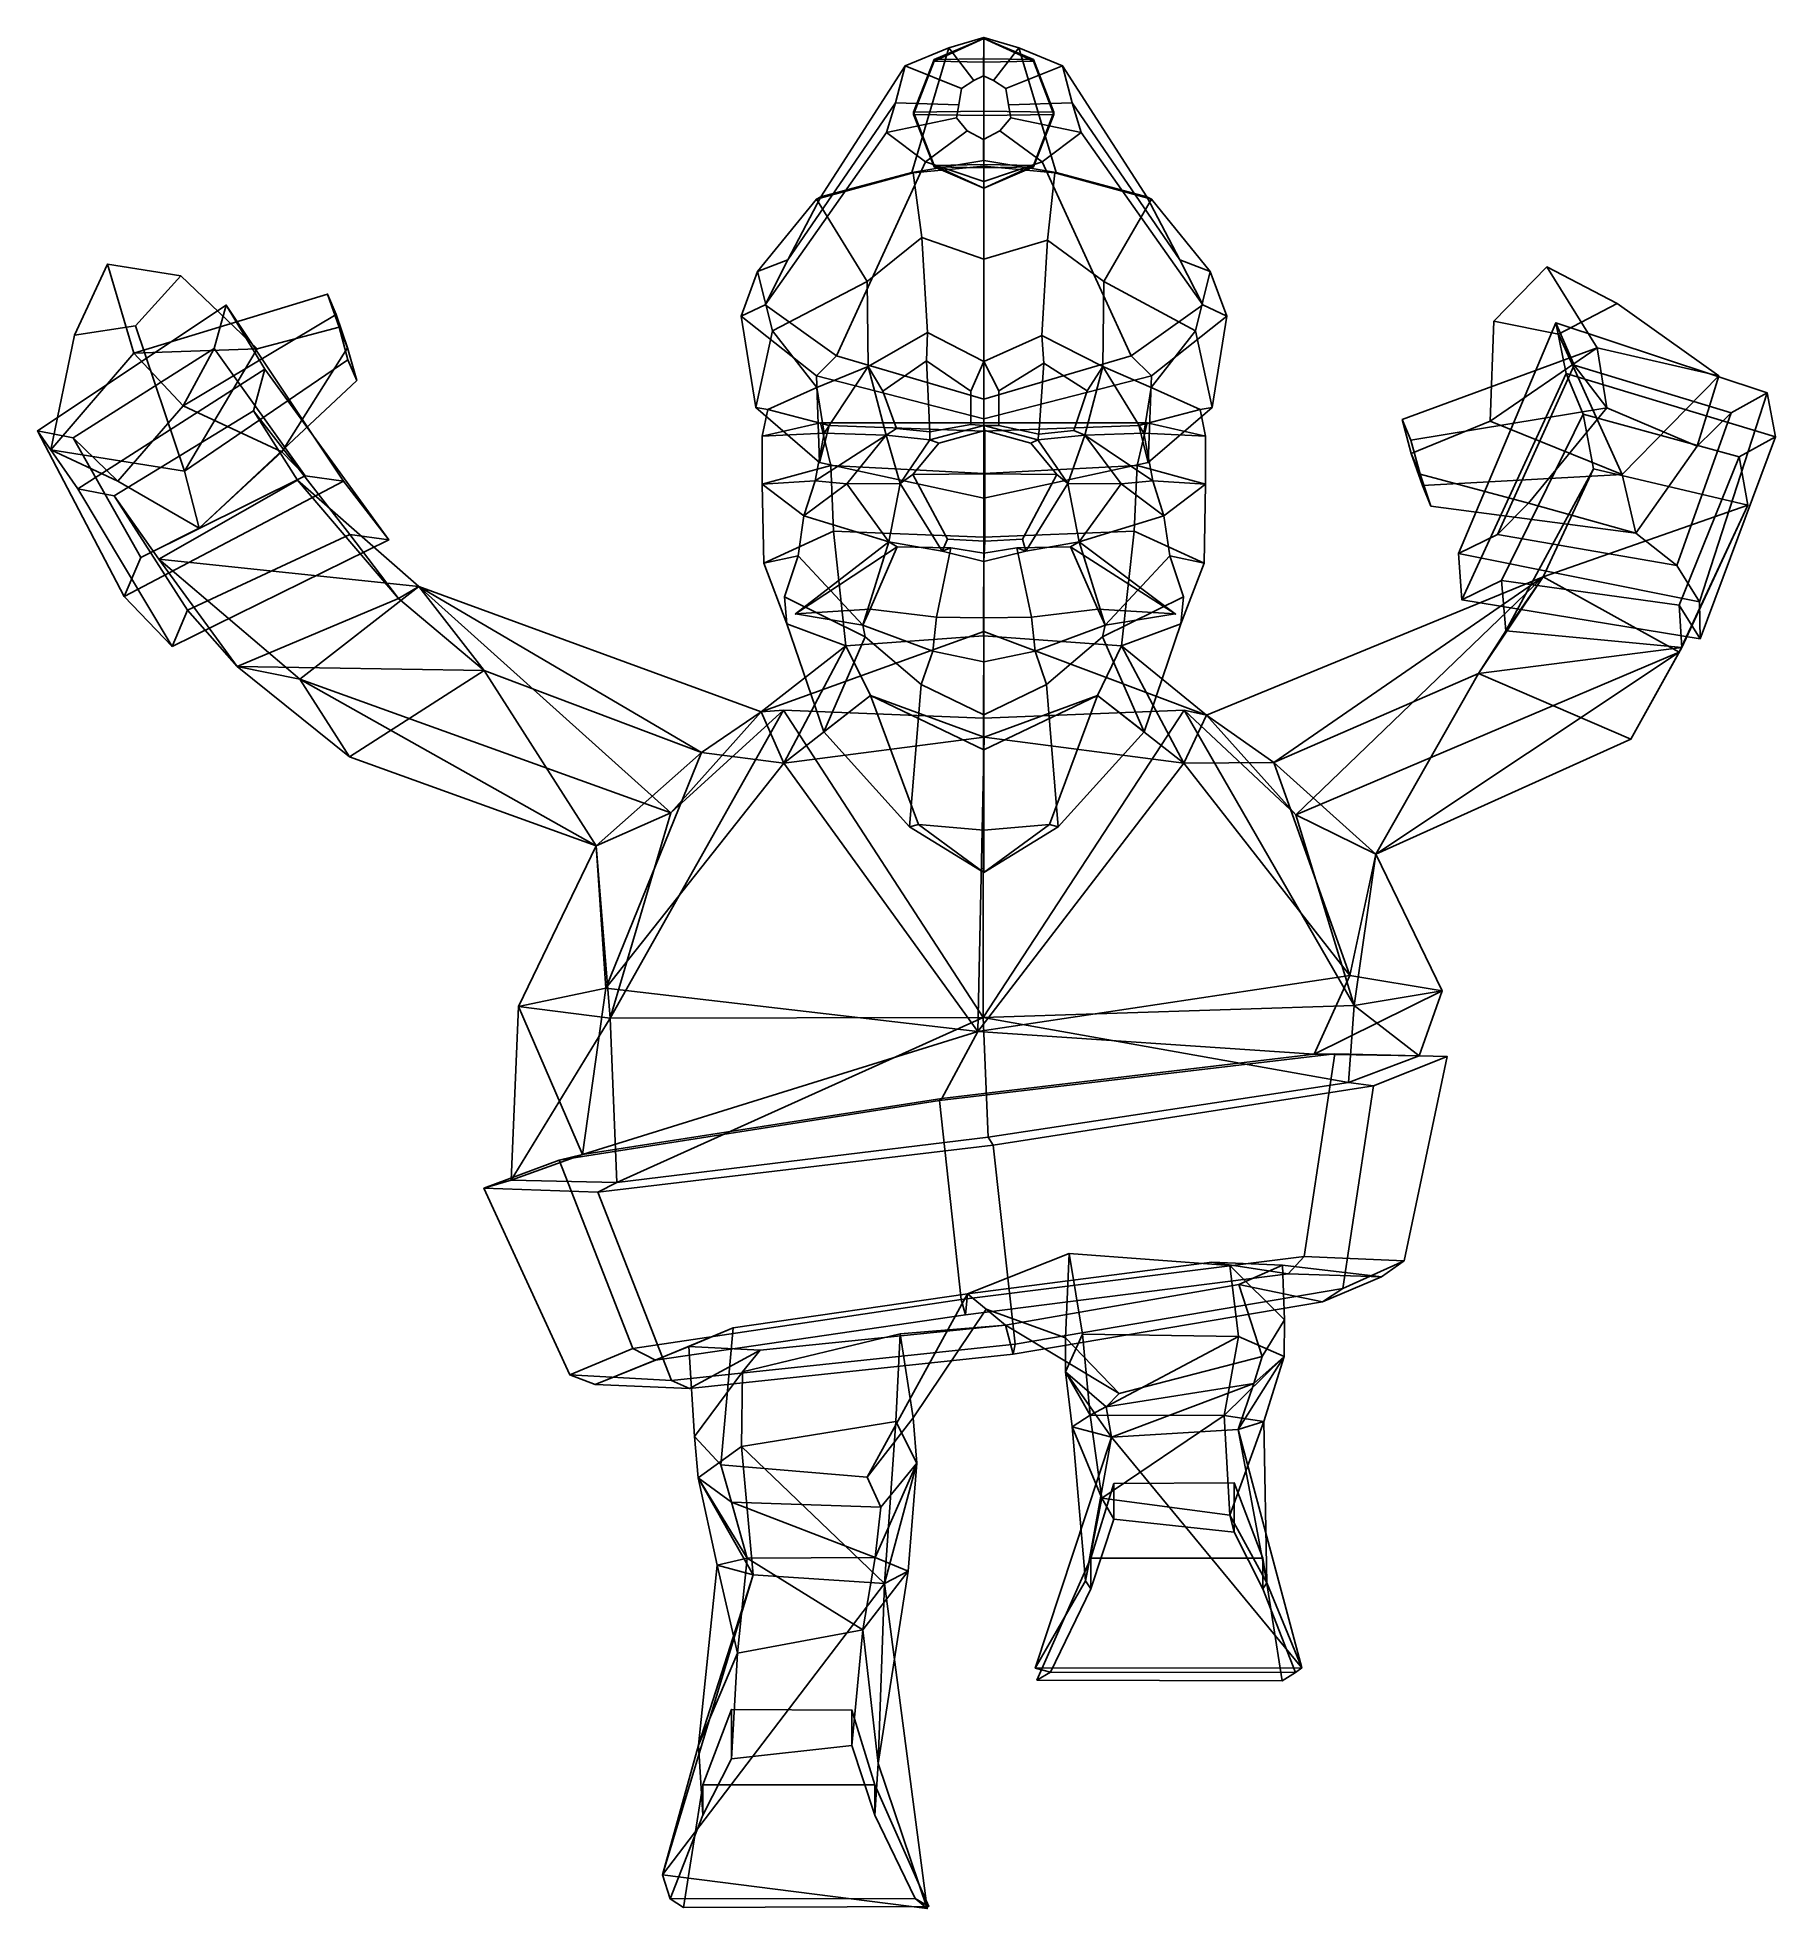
# Model space of a CAD drawing. Extents: x -261 to 215, y -164 to 349.
import ezdxf

# ---------------------------------------------------------------- set-up
doc = ezdxf.new("R2010")
doc.units = 0

msp = doc.modelspace()

# ---------------------------------------------------------------- linework, layer by layer
for p in [(-53.207054, 191.078064, 96.495125), (50.799515, 191.078064, 96.495125)]:
    msp.add_point(p)
for points in [[(-1.607491, 315.291687, 85.20903), (-1.635485, 348.95575, 23.570042), (-11.261992, 346.087585, 21.577217), (-21.395754, 311.979828, 78.552315)], [(-1.67733, 343.090424, -31.330803), (-1.677327, 348.654022, -46.427982), (-15.28622, 342.872681, -38.791862)], [(-15.28622, 342.872681, -38.791862), (-1.677327, 348.654022, -46.427982), (-15.286216, 342.437225, -53.713974)], [(-1.677327, 348.654022, -46.427982), (-1.677324, 342.219482, -61.175091), (-15.286216, 342.437225, -53.713974)], [(-1.687316, 338.394684, -36.929516), (-4.382738, 337.131561, -36.899464), (-11.261992, 346.087585, 21.577217), (-1.635485, 348.95575, 23.570042)], [(-1.687316, 338.394684, -36.929516), (-1.635485, 348.95575, 23.570042), (7.991022, 346.087585, 21.577219), (1.008106, 337.131561, -36.899464)], [(-1.67733, 343.090424, -31.330803), (11.931594, 342.872681, -38.791855), (-1.677327, 348.654022, -46.427982)], [(-1.677327, 348.654022, -46.427982), (11.931598, 342.437225, -53.71397), (-1.677324, 342.219482, -61.175091)], [(11.931594, 342.872681, -38.791855), (11.931598, 342.437225, -53.71397), (-1.677327, 348.654022, -46.427982)], [(-1.607491, 315.291687, 85.20903), (18.180769, 311.979828, 78.552322), (7.991022, 346.087585, 21.577219), (-1.635485, 348.95575, 23.570042)], [(-46.256058, 305.265472, 67.455788), (-21.395754, 311.979828, 78.552315), (-11.261992, 346.087585, 21.577217), (-23.192352, 341.173004, 18.162502)], [(-4.382738, 337.131561, -36.899464), (-7.723238, 334.967163, -36.847965), (-23.192352, 341.173004, 18.162502), (-11.261992, 346.087585, 21.577217)], [(1.008106, 337.131561, -36.899464), (7.991022, 346.087585, 21.577219), (19.921379, 341.172974, 18.162506), (4.348607, 334.967163, -36.847961)], [(43.041084, 305.265472, 67.455788), (19.921379, 341.172974, 18.162506), (7.991022, 346.087585, 21.577219), (18.180769, 311.979828, 78.552322)], [(-55.296593, 288.023102, 45.074879), (-46.256058, 305.265472, 67.455788), (-23.192352, 341.173004, 18.162502), (-25.870979, 331.050537, 11.129338)], [(-7.723238, 334.967163, -36.847965), (-8.473255, 330.509247, -36.741871), (-25.870979, 331.050537, 11.129338), (-23.192352, 341.173004, 18.162502)], [(-1.677332, 328.787781, -24.727221), (-1.67733, 343.090424, -31.330803), (-15.28622, 342.872681, -38.791862), (-20.923227, 328.479858, -35.278732)], [(-20.923227, 328.479858, -35.278732), (-15.28622, 342.872681, -38.791862), (-15.286216, 342.437225, -53.713974), (-20.923223, 327.864014, -56.38187)], [(-15.286216, 342.437225, -53.713974), (-1.677324, 342.219482, -61.175091), (-1.677322, 327.556091, -66.933403), (-20.923223, 327.864014, -56.38187)], [(-1.677332, 328.787781, -24.727221), (17.568565, 328.479858, -35.278725), (11.931594, 342.872681, -38.791855), (-1.67733, 343.090424, -31.330803)], [(11.931598, 342.437225, -53.71397), (17.568569, 327.864014, -56.381859), (-1.677322, 327.556091, -66.933403), (-1.677324, 342.219482, -61.175091)], [(4.348607, 334.967163, -36.847961), (19.921379, 341.172974, 18.162506), (22.600004, 331.050537, 11.129344), (5.09862, 330.509247, -36.741867)], [(17.568565, 328.479858, -35.278725), (17.568569, 327.864014, -56.381859), (11.931598, 342.437225, -53.71397), (11.931594, 342.872681, -38.791855)], [(52.081612, 288.023102, 45.074883), (22.600004, 331.050537, 11.129344), (19.921379, 341.172974, 18.162506), (43.041084, 305.265472, 67.455788)], [(-61.566532, 275.688202, 25.41848), (-55.296593, 288.023102, 45.074879), (-25.870979, 331.050537, 11.129338), (-28.323338, 322.885345, 5.456089)], [(-8.473255, 330.509247, -36.741871), (-9.159915, 326.9133, -36.656288), (-28.323338, 322.885345, 5.456089), (-25.870979, 331.050537, 11.129338)], [(-1.677332, 328.787781, -24.727221), (-20.923227, 328.479858, -35.278732), (-15.28622, 313.906647, -37.94656), (-1.67733, 314.124359, -30.4855)], [(-20.923227, 328.479858, -35.278732), (-20.923223, 327.864014, -56.38187), (-15.286216, 313.471191, -52.868675), (-15.28622, 313.906647, -37.94656)], [(-1.677332, 328.787781, -24.727221), (-1.67733, 314.124359, -30.4855), (11.931592, 313.906647, -37.946556), (17.568565, 328.479858, -35.278725)], [(5.09862, 330.509247, -36.741867), (22.600004, 331.050537, 11.129344), (25.052366, 322.885315, 5.456096), (5.785282, 326.9133, -36.656284)], [(17.568565, 328.479858, -35.278725), (11.931592, 313.906647, -37.946556), (11.931596, 313.471161, -52.868668), (17.568569, 327.864014, -56.381859)], [(58.351551, 275.688202, 25.418482), (25.052366, 322.885315, 5.456096), (22.600004, 331.050537, 11.129344), (52.081612, 288.023102, 45.074883)], [(-41.978619, 261.728729, 8.920166), (-61.566532, 275.688202, 25.41848), (-28.323338, 322.885345, 5.456089), (-17.605677, 314.903625, -0.089629)], [(-9.159915, 326.9133, -36.656288), (-6.158971, 323.398193, -36.572605), (-17.605677, 314.903625, -0.089629), (-28.323338, 322.885345, 5.456089)], [(-15.286216, 313.471191, -52.868675), (-20.923223, 327.864014, -56.38187), (-1.677322, 327.556091, -66.933403), (-1.677323, 313.253448, -60.329788)], [(-6.158971, 323.398193, -36.572605), (-1.687319, 321.03006, -36.516258), (-1.635491, 309.526459, -3.825747), (-17.605677, 314.903625, -0.089629)], [(2.784334, 323.398163, -36.572601), (14.334697, 314.903625, -0.089625), (-1.635491, 309.526459, -3.825747), (-1.687319, 321.03006, -36.516258)], [(11.931596, 313.471161, -52.868668), (-1.677323, 313.253448, -60.329788), (-1.677322, 327.556091, -66.933403), (17.568569, 327.864014, -56.381859)], [(5.785282, 326.9133, -36.656284), (25.052366, 322.885315, 5.456096), (14.334697, 314.903625, -0.089625), (2.784334, 323.398163, -36.572601)], [(38.76363, 261.728729, 8.920168), (14.334697, 314.903625, -0.089625), (25.052366, 322.885315, 5.456096), (58.351551, 275.688202, 25.418482)], [(-1.607494, 249.870544, -6.57262), (-41.978619, 261.728729, 8.920166), (-17.605677, 314.903625, -0.089629), (-1.635491, 309.526459, -3.825747)], [(-1.607491, 313.696472, 89.845932), (-1.607491, 315.291687, 85.20903), (-21.395754, 311.979828, 78.552315), (-21.00709, 311.903076, 83.95163)], [(-1.607493, 288.25119, 103.65435), (-1.607491, 313.696472, 89.845932), (-21.00709, 311.903076, 83.95163), (-18.650265, 294.154938, 96.418343)], [(-1.67733, 314.124359, -30.4855), (-15.28622, 313.906647, -37.94656), (-1.677336, 307.689819, -45.232548)], [(-15.28622, 313.906647, -37.94656), (-15.286216, 313.471191, -52.868675), (-1.677336, 307.689819, -45.232548)], [(-1.677336, 307.689819, -45.232548), (-15.286216, 313.471191, -52.868675), (-1.677323, 313.253448, -60.329788)], [(-1.67733, 314.124359, -30.4855), (-1.677336, 307.689819, -45.232548), (11.931592, 313.906647, -37.946556)], [(11.931592, 313.906647, -37.946556), (-1.677336, 307.689819, -45.232548), (11.931596, 313.471161, -52.868668)], [(-1.677336, 307.689819, -45.232548), (-1.677323, 313.253448, -60.329788), (11.931596, 313.471161, -52.868668)], [(-1.607494, 249.870544, -6.57262), (-1.635491, 309.526459, -3.825747), (14.334697, 314.903625, -0.089625), (38.76363, 261.728729, 8.920168)], [(-1.607493, 288.25119, 103.65435), (15.839004, 293.448029, 96.80854), (17.792105, 311.903076, 83.95163), (-1.607491, 313.696472, 89.845932)], [(-1.607491, 313.696472, 89.845932), (17.792105, 311.903076, 83.95163), (18.180769, 311.979828, 78.552322), (-1.607491, 315.291687, 85.20903)], [(-21.00709, 311.903076, 83.95163), (-21.395754, 311.979828, 78.552315), (-46.256058, 305.265472, 67.455788), (-47.498413, 304.684235, 72.757408)], [(-18.650265, 294.154938, 96.418343), (-21.00709, 311.903076, 83.95163), (-47.498413, 304.684235, 72.757408), (-33.591, 282.113525, 89.597176)], [(15.839004, 293.448029, 96.80854), (31.248055, 282.113525, 89.597183), (44.283432, 304.684235, 72.757408), (17.792105, 311.903076, 83.95163)], [(17.792105, 311.903076, 83.95163), (44.283432, 304.684235, 72.757408), (43.041084, 305.265472, 67.455788), (18.180769, 311.979828, 78.552322)], [(-47.498413, 304.684235, 72.757408), (-46.256058, 305.265472, 67.455788), (-55.296593, 288.023102, 45.074879), (-63.595272, 284.885712, 48.007202)], [(-33.591, 282.113525, 89.597176), (-47.498413, 304.684235, 72.757408), (-63.595272, 284.885712, 48.007202), (-59.548206, 268.586212, 75.290634)], [(31.248055, 282.113525, 89.597183), (56.333229, 268.586182, 75.290634), (60.380287, 284.885712, 48.007202), (44.283432, 304.684235, 72.757408)], [(44.283432, 304.684235, 72.757408), (60.380287, 284.885712, 48.007202), (52.081612, 288.023102, 45.074883), (43.041084, 305.265472, 67.455788)], [(-18.650265, 294.154938, 96.418343), (-33.591, 282.113525, 89.597176), (-33.29829, 258.851166, 93.899803), (-17.081573, 268.143036, 104.911102)], [(-1.607493, 288.25119, 103.65435), (-18.650265, 294.154938, 96.418343), (-17.081573, 268.143036, 104.911102), (-1.607494, 260.212097, 107.673866)], [(-1.607493, 288.25119, 103.65435), (-1.607494, 260.212097, 107.673866), (14.270308, 267.355713, 104.989143), (15.839004, 293.448029, 96.80854)], [(15.839004, 293.448029, 96.80854), (14.270308, 267.355713, 104.989143), (30.955339, 258.851166, 93.899803), (31.248055, 282.113525, 89.597183)], [(-63.595272, 284.885712, 48.007202), (-55.296593, 288.023102, 45.074879), (-61.566532, 275.688202, 25.41848), (-68.120956, 272.594635, 25.232134)], [(60.380287, 284.885712, 48.007202), (64.905983, 272.594635, 25.232136), (58.351551, 275.688202, 25.418482), (52.081612, 288.023102, 45.074883)], [(-250.772446, 267.370087, 190.5224), (-241.706635, 286.89502, 194.007141), (-234.457138, 262.474945, 129.805176), (-257.215027, 235.973236, 139.765213)], [(-234.067642, 269.937378, 206.698273), (-221.658844, 283.670807, 201.076935), (-241.706635, 286.89502, 194.007141), (-250.772446, 267.370087, 190.5224)], [(-221.658844, 283.670807, 201.076935), (-200.727966, 263.654938, 154.577103), (-234.457138, 262.474945, 129.805176), (-241.706635, 286.89502, 194.007141)], [(-234.067642, 269.937378, 206.698273), (-220.604095, 230.175842, 151.957748), (-200.727966, 263.654938, 154.577103), (-221.658844, 283.670807, 201.076935)], [(-59.548206, 268.586212, 75.290634), (-63.595272, 284.885712, 48.007202), (-68.120956, 272.594635, 25.232134), (-64.121628, 247.587646, 43.795376)], [(-47.382668, 253.053009, 78.003784), (-33.29829, 258.851166, 93.899803), (-33.591, 282.113525, 89.597176), (-59.548206, 268.586212, 75.290634)], [(44.167683, 253.053009, 78.003784), (56.333229, 268.586182, 75.290634), (31.248055, 282.113525, 89.597183), (30.955339, 258.851166, 93.899803)], [(56.333229, 268.586182, 75.290634), (60.906643, 247.587646, 43.79538), (64.905983, 272.594635, 25.232136), (60.380287, 284.885712, 48.007202)], [(138.105606, 271.270111, 196.619034), (152.600128, 286.12149, 190.99437), (166.407867, 263.908936, 127.066765), (137.067917, 243.859528, 149.200165)], [(155.82338, 267.67749, 203.500778), (171.844696, 276.126007, 188.694031), (152.600128, 286.12149, 190.99437), (138.105606, 271.270111, 196.619034)], [(171.844696, 276.126007, 188.694031), (199.722305, 256.281494, 139.372635), (166.407867, 263.908936, 127.066765), (152.600128, 286.12149, 190.99437)], [(-181.441071, 278.672424, 150.72084), (-179.028564, 273.043823, 139.320786), (-221.002762, 248.086121, 99.241692), (-234.457138, 262.474945, 129.805176)], [(-178.224945, 269.635925, 156.82724), (-181.441071, 278.672424, 150.72084), (-234.457138, 262.474945, 129.805176), (-200.727966, 263.654938, 154.577103)], [(-178.224945, 269.635925, 156.82724), (-175.926819, 263.959564, 145.405884), (-179.028564, 273.043823, 139.320786), (-181.441071, 278.672424, 150.72084)], [(-260.914673, 241.185974, 93.237396), (-209.190613, 275.658447, 94.024765), (-198.624069, 258.070068, 68.95565), (-249.844559, 225.339966, 66.34182)], [(-260.914673, 241.185974, 93.237396), (-251.092758, 239.303589, 98.690399), (-212.45665, 263.774719, 99.804138), (-209.190613, 275.658447, 94.024765)], [(-175.926819, 263.959564, 145.405884), (-193.914291, 235.437195, 114.631218), (-221.002762, 248.086121, 99.241692), (-179.028564, 273.043823, 139.320786)], [(-177.091705, 227.414154, 138.383118), (-209.190613, 275.658447, 94.024765), (-212.45665, 263.774719, 99.804138), (-187.590515, 228.870392, 132.891708)], [(-164.652054, 211.34314, 112.225159), (-198.624069, 258.070068, 68.95565), (-209.190613, 275.658447, 94.024765), (-177.091705, 227.414154, 138.383118)], [(-68.120956, 272.594635, 25.232134), (-61.566532, 275.688202, 25.41848), (-41.978619, 261.728729, 8.920166), (-47.507336, 256.268127, 7.583921)], [(-64.121628, 247.587646, 43.795376), (-68.120956, 272.594635, 25.232134), (-47.507336, 256.268127, 7.583921), (-46.612011, 232.552307, 22.223032)], [(64.905983, 272.594635, 25.232136), (44.292351, 256.268127, 7.583923), (38.76363, 261.728729, 8.920168), (58.351551, 275.688202, 25.418482)], [(60.906643, 247.587646, 43.79538), (43.397022, 232.552307, 22.223034), (44.292351, 256.268127, 7.583923), (64.905983, 272.594635, 25.232136)], [(155.82338, 267.67749, 203.500778), (173.251831, 229.250549, 148.926102), (199.722305, 256.281494, 139.372635), (171.844696, 276.126007, 188.694031)], [(-234.067642, 269.937378, 206.698273), (-250.772446, 267.370087, 190.5224), (-257.215027, 235.973236, 139.765213), (-220.604095, 230.175842, 151.957748)], [(-175.852051, 260.690399, 162.742264), (-178.224945, 269.635925, 156.82724), (-200.727966, 263.654938, 154.577103), (-220.604095, 230.175842, 151.957748)], [(-175.852051, 260.690399, 162.742264), (-173.442993, 255.040894, 151.306839), (-175.926819, 263.959564, 145.405884), (-178.224945, 269.635925, 156.82724)], [(-59.548206, 268.586212, 75.290634), (-64.121628, 247.587646, 43.795376), (-60.816082, 247.019226, 42.180279), (-47.382668, 253.053009, 78.003784)], [(-17.340424, 260.410583, 104.469688), (-17.081573, 268.143036, 104.911102), (-33.29829, 258.851166, 93.899803), (-29.277555, 252.04187, 94.654114)], [(-17.340424, 260.410583, 104.469688), (-5.192549, 252.038696, 106.095718), (-1.607494, 260.212097, 107.673866), (-17.081573, 268.143036, 104.911102)], [(14.77718, 259.715454, 104.268639), (14.270308, 267.355713, 104.989143), (-1.607494, 260.212097, 107.673866), (2.430698, 252.157959, 106.276031)], [(14.77718, 259.715454, 104.268639), (26.696524, 252.161377, 92.15062), (30.955339, 258.851166, 93.899803), (14.270308, 267.355713, 104.989143)], [(56.333229, 268.586182, 75.290634), (44.167683, 253.053009, 78.003784), (57.601105, 247.019226, 42.180279), (60.906643, 247.587646, 43.79538)], [(129.329193, 194.915771, 97.83857), (128.415451, 207.620972, 128.416412), (155.075546, 270.792114, 103.433228), (157.858353, 256.898254, 74.301117)], [(128.415451, 207.620972, 128.416412), (139.044449, 212.840088, 126.904282), (160.103943, 259.174683, 108.437424), (155.075546, 270.792114, 103.433228)], [(155.82338, 267.67749, 203.500778), (138.105606, 271.270111, 196.619034), (137.067917, 243.859528, 149.200165), (173.251831, 229.250549, 148.926102)], [(212.978424, 251.593079, 115.391624), (215.273788, 239.606323, 84.600967), (157.858353, 256.898254, 74.301117), (155.075546, 270.792114, 103.433228)], [(212.978424, 251.593079, 115.391624), (155.075546, 270.792114, 103.433228), (160.103943, 259.174683, 108.437424), (203.1073, 246.152283, 117.037018)], [(-257.215027, 235.973236, 139.765213), (-234.457138, 262.474945, 129.805176), (-221.002762, 248.086121, 99.241692), (-238.923248, 227.390778, 105.703262)], [(-238.923248, 227.390778, 105.703262), (-221.002762, 248.086121, 99.241692), (-212.45665, 263.774719, 99.804138), (-251.092758, 239.303589, 98.690399)], [(-193.914291, 235.437195, 114.631218), (-187.590515, 228.870392, 132.891708), (-212.45665, 263.774719, 99.804138), (-221.002762, 248.086121, 99.241692)], [(-173.442993, 255.040894, 151.306839), (-216.640396, 214.551147, 119.91449), (-193.914291, 235.437195, 114.631218), (-175.926819, 263.959564, 145.405884)], [(-47.507336, 256.268127, 7.583921), (-41.978619, 261.728729, 8.920166), (-1.607494, 249.870544, -6.57262), (-1.607494, 244.505341, -8.810516)], [(44.292351, 256.268127, 7.583923), (-1.607494, 244.505341, -8.810516), (-1.607494, 249.870544, -6.57262), (38.76363, 261.728729, 8.920168)], [(112.983742, 244.278015, 143.529404), (166.407867, 263.908936, 127.066765), (169.045822, 247.50238, 98.170532), (115.3228, 238.624725, 132.126297)], [(115.428856, 234.982056, 149.603577), (137.067917, 243.859528, 149.200165), (166.407867, 263.908936, 127.066765), (112.983742, 244.278015, 143.529404)], [(199.722305, 256.281494, 139.372635), (193.802719, 236.969604, 110.076721), (169.045822, 247.50238, 98.170532), (166.407867, 263.908936, 127.066765)], [(-249.844559, 225.339966, 66.34182), (-198.624069, 258.070068, 68.95565), (-201.67067, 246.716125, 74.509766), (-239.888657, 223.394135, 71.892151)], [(-175.852051, 260.690399, 162.742264), (-220.604095, 230.175842, 151.957748), (-216.640396, 214.551147, 119.91449), (-173.442993, 255.040894, 151.306839)], [(-164.652054, 211.34314, 112.225159), (-175.348892, 212.790466, 106.65226), (-201.67067, 246.716125, 74.509766), (-198.624069, 258.070068, 68.95565)], [(-46.612011, 232.552307, 22.223032), (-47.507336, 256.268127, 7.583921), (-1.607494, 244.505341, -8.810516), (-1.607496, 222.74881, 5.054712)], [(-45.409916, 240.57196, 78.655991), (-33.29829, 258.851166, 93.899803), (-47.382668, 253.053009, 78.003784)], [(-28.368025, 240.011353, 98.549278), (-33.29829, 258.851166, 93.899803), (-45.409916, 240.57196, 78.655991)], [(-25.530554, 241.852051, 97.547935), (-29.277555, 252.04187, 94.654114), (-33.29829, 258.851166, 93.899803), (-28.368025, 240.011353, 98.549278)], [(-16.441067, 240.91748, 102.64016), (-17.340424, 260.410583, 104.469688), (-29.277555, 252.04187, 94.654114), (-25.530554, 241.852051, 97.547935)], [(-5.192549, 252.038696, 106.095718), (-17.340424, 260.410583, 104.469688), (-16.441067, 240.91748, 102.64016), (-5.192549, 242.921448, 106.939919)], [(-5.192549, 242.921448, 106.939919), (-1.607494, 242.674011, 110.144325), (-1.607494, 260.212097, 107.673866), (-5.192549, 252.038696, 106.095718)], [(43.397022, 232.552307, 22.223034), (-1.607496, 222.74881, 5.054712), (-1.607494, 244.505341, -8.810516), (44.292351, 256.268127, 7.583923)], [(2.430698, 242.653351, 107.318275), (2.430698, 252.157959, 106.276031), (-1.607494, 260.212097, 107.673866), (-1.607494, 242.674011, 110.144325)], [(2.430698, 252.157959, 106.276031), (2.430698, 242.653351, 107.318275), (13.460166, 240.305115, 102.009949), (14.77718, 259.715454, 104.268639)], [(13.460166, 240.305115, 102.009949), (23.02249, 241.301147, 95.723228), (26.696524, 252.161377, 92.15062), (14.77718, 259.715454, 104.268639)], [(23.02249, 241.301147, 95.723228), (26.025074, 240.011353, 98.549278), (30.955339, 258.851166, 93.899803), (26.696524, 252.161377, 92.15062)], [(26.025074, 240.011353, 98.549278), (42.194927, 240.57196, 78.655991), (30.955339, 258.851166, 93.899803)], [(42.194927, 240.57196, 78.655991), (44.167683, 253.053009, 78.003784), (30.955339, 258.851166, 93.899803)], [(129.329193, 194.915771, 97.83857), (157.858353, 256.898254, 74.301117), (162.586411, 245.77301, 79.088295), (140.163742, 200.194275, 96.314072)], [(147.562515, 221.404846, 108.14222), (169.045822, 247.50238, 98.170532), (160.103943, 259.174683, 108.437424), (139.044449, 212.840088, 126.904282)], [(215.273788, 239.606323, 84.600967), (205.273285, 234.050781, 86.285583), (162.586411, 245.77301, 79.088295), (157.858353, 256.898254, 74.301117)], [(193.802719, 236.969604, 110.076721), (203.1073, 246.152283, 117.037018), (160.103943, 259.174683, 108.437424), (169.045822, 247.50238, 98.170532)], [(173.251831, 229.250549, 148.926102), (176.97995, 213.157959, 119.986633), (193.802719, 236.969604, 110.076721), (199.722305, 256.281494, 139.372635)], [(-47.382668, 253.053009, 78.003784), (-60.816082, 247.019226, 42.180279), (-62.320492, 239.755798, 42.462151), (-45.409916, 240.57196, 78.655991)], [(44.167683, 253.053009, 78.003784), (42.194927, 240.57196, 78.655991), (59.105507, 239.755798, 42.462151), (57.601105, 247.019226, 42.180279)], [(194.447159, 194.395172, 138.527847), (212.978424, 251.593079, 115.391624), (203.1073, 246.152283, 117.037018), (188.233963, 204.302734, 134.150284)], [(194.641937, 184.257996, 105.895721), (215.273788, 239.606323, 84.600967), (212.978424, 251.593079, 115.391624), (194.447159, 194.395172, 138.527847)], [(-239.888657, 223.394135, 71.892151), (-201.67067, 246.716125, 74.509766), (-189.61937, 227.656189, 46.247921), (-227.669678, 206.043518, 42.666447)], [(-189.61937, 227.656189, 46.247921), (-201.67067, 246.716125, 74.509766), (-175.348892, 212.790466, 106.65226), (-161.998383, 195.253967, 78.035965)], [(-64.121628, 247.587646, 43.795376), (-46.612011, 232.552307, 22.223032), (-44.025879, 242.679749, 16.649319), (-60.816082, 247.019226, 42.180279)], [(-62.320492, 239.755798, 42.462151), (-60.816082, 247.019226, 42.180279), (-44.025879, 242.679749, 16.649319), (-46.338242, 243.435181, 12.67251)], [(60.906643, 247.587646, 43.79538), (57.601105, 247.019226, 42.180279), (40.810898, 242.679718, 16.649319), (43.397022, 232.552307, 22.223034)], [(59.105507, 239.755798, 42.462151), (43.123253, 243.435181, 12.67251), (40.810898, 242.679718, 16.649319), (57.601105, 247.019226, 42.180279)], [(117.889137, 229.360229, 138.188995), (115.3228, 238.624725, 132.126297), (169.045822, 247.50238, 98.170532), (147.562515, 221.404846, 108.14222)], [(176.97995, 213.157959, 119.986633), (188.233963, 204.302734, 134.150284), (203.1073, 246.152283, 117.037018), (193.802719, 236.969604, 110.076721)], [(-224.005936, 182.155212, 103.891998), (-237.121796, 195.838409, 132.324356), (-260.914673, 241.185974, 93.237396), (-249.844559, 225.339966, 66.34182)], [(-237.121796, 195.838409, 132.324356), (-232.549271, 206.552948, 127.828026), (-251.092758, 239.303589, 98.690399), (-260.914673, 241.185974, 93.237396)], [(-62.342274, 226.56189, 44.641083), (-62.320492, 239.755798, 42.462151), (-46.338242, 243.435181, 12.67251), (-43.593464, 231.738129, 11.188781)], [(-46.612011, 232.552307, 22.223032), (-1.607496, 222.74881, 5.054712), (-1.607494, 241.091125, -0.101301), (-44.025879, 242.679749, 16.649319)], [(-46.338242, 243.435181, 12.67251), (-44.025879, 242.679749, 16.649319), (-1.607494, 241.091125, -0.101301), (-1.607494, 243.361023, -2.405132)], [(-43.593464, 231.738129, 11.188781), (-46.338242, 243.435181, 12.67251), (-1.607494, 243.361023, -2.405132), (-1.607494, 229.484802, -0.945824)], [(-16.441067, 240.91748, 102.64016), (-25.530554, 241.852051, 97.547935), (-28.368025, 240.011353, 98.549278), (-16.408175, 238.730438, 104.835991)], [(-1.349112, 229.470764, 128.666168), (-1.349112, 241.287659, 124.536148), (-13.971986, 237.853394, 121.01963), (-21.048315, 229.289063, 122.216965)], [(-16.441067, 240.91748, 102.64016), (-16.408175, 238.730438, 104.835991), (-1.607494, 242.674011, 110.144325), (-5.192549, 242.921448, 106.939919)], [(-1.349112, 241.287659, 124.536148), (-1.607494, 242.674011, 110.144325), (-16.408175, 238.730438, 104.835991), (-13.971986, 237.853394, 121.01963)], [(43.397022, 232.552307, 22.223034), (40.810898, 242.679718, 16.649319), (-1.607494, 241.091125, -0.101301), (-1.607496, 222.74881, 5.054712)], [(43.123253, 243.435181, 12.67251), (-1.607494, 243.361023, -2.405132), (-1.607494, 241.091125, -0.101301), (40.810898, 242.679718, 16.649319)], [(40.378479, 231.738129, 11.188781), (-1.607494, 229.484802, -0.945824), (-1.607494, 243.361023, -2.405132), (43.123253, 243.435181, 12.67251)], [(-1.349112, 241.287659, 124.536148), (11.273761, 237.853394, 121.01963), (13.193185, 238.730438, 104.835991), (-1.607494, 242.674011, 110.144325)], [(13.460166, 240.305115, 102.009949), (2.430698, 242.653351, 107.318275), (-1.607494, 242.674011, 110.144325), (13.193185, 238.730438, 104.835991)], [(-1.349112, 229.470764, 128.666168), (18.350088, 229.289063, 122.216965), (11.273761, 237.853394, 121.01963), (-1.349112, 241.287659, 124.536148)], [(13.460166, 240.305115, 102.009949), (13.193185, 238.730438, 104.835991), (26.025074, 240.011353, 98.549278), (23.02249, 241.301147, 95.723228)], [(59.127293, 226.56189, 44.641083), (40.378479, 231.738129, 11.188781), (43.123253, 243.435181, 12.67251), (59.105507, 239.755798, 42.462151)], [(115.428856, 234.982056, 149.603577), (112.983742, 244.278015, 143.529404), (115.3228, 238.624725, 132.126297), (117.889137, 229.360229, 138.188995)], [(118.502647, 226.2724, 155.547897), (173.251831, 229.250549, 148.926102), (137.067917, 243.859528, 149.200165), (115.428856, 234.982056, 149.603577)], [(165.360199, 230.799072, 46.296021), (141.384445, 186.402954, 62.952923), (140.163742, 200.194275, 96.314072), (162.586411, 245.77301, 79.088295)], [(205.273285, 234.050781, 86.285583), (207.635483, 220.852997, 52.748619), (165.360199, 230.799072, 46.296021), (162.586411, 245.77301, 79.088295)], [(-220.604095, 230.175842, 151.957748), (-257.215027, 235.973236, 139.765213), (-238.923248, 227.390778, 105.703262), (-216.640396, 214.551147, 119.91449)], [(-216.640396, 214.551147, 119.91449), (-238.923248, 227.390778, 105.703262), (-251.092758, 239.303589, 98.690399), (-232.549271, 206.552948, 127.828026)], [(-45.409916, 240.57196, 78.655991), (-62.320492, 239.755798, 42.462151), (-62.342274, 226.56189, 44.641083), (-47.851685, 227.472778, 78.504814)], [(-47.851685, 227.472778, 78.504814), (-28.368025, 240.011353, 98.549278), (-45.409916, 240.57196, 78.655991)], [(-39.197708, 226.656067, 101.72583), (-28.368025, 240.011353, 98.549278), (-47.851685, 227.472778, 78.504814)], [(-39.197708, 226.656067, 101.72583), (-24.56595, 226.809387, 104.760262), (-28.368025, 240.011353, 98.549278)], [(-24.56595, 226.809387, 104.760262), (-16.408175, 238.730438, 104.835991), (-28.368025, 240.011353, 98.549278)], [(-21.048315, 229.289063, 122.216965), (-13.971986, 237.853394, 121.01963), (-16.408175, 238.730438, 104.835991), (-24.56595, 226.809387, 104.760262)], [(18.350088, 229.289063, 122.216965), (21.350962, 226.809387, 104.760262), (13.193185, 238.730438, 104.835991), (11.273761, 237.853394, 121.01963)], [(21.350962, 226.809387, 104.760262), (26.025074, 240.011353, 98.549278), (13.193185, 238.730438, 104.835991)], [(35.982723, 226.656067, 101.72583), (26.025074, 240.011353, 98.549278), (21.350962, 226.809387, 104.760262)], [(44.636703, 227.472778, 78.504814), (42.194927, 240.57196, 78.655991), (26.025074, 240.011353, 98.549278)], [(35.982723, 226.656067, 101.72583), (44.636703, 227.472778, 78.504814), (26.025074, 240.011353, 98.549278)], [(42.194927, 240.57196, 78.655991), (44.636703, 227.472778, 78.504814), (59.127293, 226.56189, 44.641083), (59.105507, 239.755798, 42.462151)], [(194.641937, 184.257996, 105.895721), (188.876816, 193.424072, 101.844826), (205.273285, 234.050781, 86.285583), (215.273788, 239.606323, 84.600967)], [(-216.640396, 214.551147, 119.91449), (-232.549271, 206.552948, 127.828026), (-187.590515, 228.870392, 132.891708), (-193.914291, 235.437195, 114.631218)], [(-61.905918, 205.007629, 46.003769), (-62.342274, 226.56189, 44.641083), (-43.593464, 231.738129, 11.188781), (-42.800747, 213.750458, 14.099627)], [(-42.800747, 213.750458, 14.099627), (-43.593464, 231.738129, 11.188781), (-1.607494, 229.484802, -0.945824), (-1.607494, 212.124756, 3.485335)], [(39.585762, 213.750458, 14.099627), (-1.607494, 212.124756, 3.485335), (-1.607494, 229.484802, -0.945824), (40.378479, 231.738129, 11.188781)], [(58.690941, 205.007629, 46.003769), (39.585762, 213.750458, 14.099627), (40.378479, 231.738129, 11.188781), (59.127293, 226.56189, 44.641083)], [(118.502647, 226.2724, 155.547897), (115.428856, 234.982056, 149.603577), (117.889137, 229.360229, 138.188995), (120.859703, 220.605408, 144.110306)], [(141.384445, 186.402954, 62.952923), (165.360199, 230.799072, 46.296021), (151.628845, 201.187134, 4.759647)], [(207.635483, 220.852997, 52.748619), (151.628845, 201.187134, 4.759647), (165.360199, 230.799072, 46.296021)], [(189.559402, 181.87323, 67.543221), (207.635483, 220.852997, 52.748619), (205.273285, 234.050781, 86.285583), (188.876816, 193.424072, 101.844826)], [(-237.121796, 195.838409, 132.324356), (-177.091705, 227.414154, 138.383118), (-187.590515, 228.870392, 132.891708), (-232.549271, 206.552948, 127.828026)], [(-224.005936, 182.155212, 103.891998), (-164.652054, 211.34314, 112.225159), (-177.091705, 227.414154, 138.383118), (-237.121796, 195.838409, 132.324356)], [(-227.669678, 206.043518, 42.666447), (-189.61937, 227.656189, 46.247921), (-156.391251, 198.621399, 16.817791)], [(-161.998383, 195.253967, 78.035965), (-156.391251, 198.621399, 16.817791), (-189.61937, 227.656189, 46.247921)], [(-47.851685, 227.472778, 78.504814), (-62.342274, 226.56189, 44.641083), (-50.917759, 217.949402, 77.948036)], [(-52.523502, 207.019531, 78.12674), (-50.917759, 217.949402, 77.948036), (-62.342274, 226.56189, 44.641083), (-61.905918, 205.007629, 46.003769)], [(-50.917759, 217.949402, 77.948036), (-39.197708, 226.656067, 101.72583), (-47.851685, 227.472778, 78.504814)], [(-27.70109, 210.842712, 98.608398), (-39.197708, 226.656067, 101.72583), (-50.917759, 217.949402, 77.948036)], [(-27.70109, 210.842712, 98.608398), (-24.56595, 226.809387, 104.760262), (-39.197708, 226.656067, 101.72583)], [(-13.073955, 208.222351, 104.511536), (-24.56595, 226.809387, 104.760262), (-27.70109, 210.842712, 98.608398)], [(-11.623986, 211.541077, 117.381271), (-21.048315, 229.289063, 122.216965), (-24.56595, 226.809387, 104.760262), (-13.073955, 208.222351, 104.511536)], [(-1.349112, 211.019592, 122.611298), (-1.349112, 229.470764, 128.666168), (-21.048315, 229.289063, 122.216965), (-11.623986, 211.541077, 117.381271)], [(-1.349112, 211.019592, 122.611298), (8.925763, 211.541077, 117.381271), (18.350088, 229.289063, 122.216965), (-1.349112, 229.470764, 128.666168)], [(8.925763, 211.541077, 117.381271), (9.858967, 208.222351, 104.511536), (21.350962, 226.809387, 104.760262), (18.350088, 229.289063, 122.216965)], [(9.858967, 208.222351, 104.511536), (24.486101, 210.842712, 98.608398), (21.350962, 226.809387, 104.760262)], [(24.486101, 210.842712, 98.608398), (35.982723, 226.656067, 101.72583), (21.350962, 226.809387, 104.760262)], [(24.486101, 210.842712, 98.608398), (47.702778, 217.949402, 77.948036), (35.982723, 226.656067, 101.72583)], [(47.702778, 217.949402, 77.948036), (44.636703, 227.472778, 78.504814), (35.982723, 226.656067, 101.72583)], [(44.636703, 227.472778, 78.504814), (47.702778, 217.949402, 77.948036), (59.127293, 226.56189, 44.641083)], [(49.308521, 207.019531, 78.12674), (58.690941, 205.007629, 46.003769), (59.127293, 226.56189, 44.641083), (47.702778, 217.949402, 77.948036)], [(120.859703, 220.605408, 144.110306), (117.889137, 229.360229, 138.188995), (147.562515, 221.404846, 108.14222), (176.97995, 213.157959, 119.986633)], [(118.502647, 226.2724, 155.547897), (120.859703, 220.605408, 144.110306), (176.97995, 213.157959, 119.986633), (173.251831, 229.250549, 148.926102)], [(-224.005936, 182.155212, 103.891998), (-249.844559, 225.339966, 66.34182), (-239.888657, 223.394135, 71.892151), (-219.759903, 192.072937, 99.735992)], [(-206.180298, 176.698242, 69.908142), (-219.759903, 192.072937, 99.735992), (-239.888657, 223.394135, 71.892151), (-227.669678, 206.043518, 42.666447)], [(176.97995, 213.157959, 119.986633), (147.562515, 221.404846, 108.14222), (139.044449, 212.840088, 126.904282), (188.233963, 204.302734, 134.150284)], [(207.635483, 220.852997, 52.748619), (188.830475, 180.570007, -4.622372), (151.628845, 201.187134, 4.759647)], [(189.559402, 181.87323, 67.543221), (188.830475, 180.570007, -4.622372), (207.635483, 220.852997, 52.748619)], [(-52.523502, 207.019531, 78.12674), (-34.809097, 188.016754, 104.917747), (-27.70109, 210.842712, 98.608398), (-50.917759, 217.949402, 77.948036)], [(49.308521, 207.019531, 78.12674), (47.702778, 217.949402, 77.948036), (24.486101, 210.842712, 98.608398), (31.594109, 188.016754, 104.917747)], [(-224.005936, 182.155212, 103.891998), (-219.759903, 192.072937, 99.735992), (-175.348892, 212.790466, 106.65226), (-164.652054, 211.34314, 112.225159)], [(-161.998383, 195.253967, 78.035965), (-175.348892, 212.790466, 106.65226), (-219.759903, 192.072937, 99.735992), (-206.180298, 176.698242, 69.908142)], [(-55.577377, 188.395966, 50.112881), (-61.905918, 205.007629, 46.003769), (-42.800747, 213.750458, 14.099627), (-39.401382, 182.370697, 31.855993)], [(-25.3349, 209.422058, 112.608627), (-27.70109, 210.842712, 98.608398), (-53.207054, 191.078064, 96.495125)], [(-53.207054, 191.078064, 96.495125), (-27.70109, 210.842712, 98.608398), (-34.809097, 188.016754, 104.917747)], [(-39.401382, 182.370697, 31.855993), (-42.800747, 213.750458, 14.099627), (-1.607494, 212.124756, 3.485335), (-1.710917, 185.092712, 8.88728)], [(-25.3349, 209.422058, 112.608627), (-10.637528, 209.15979, 112.725739), (-13.073955, 208.222351, 104.511536), (-27.70109, 210.842712, 98.608398)], [(-1.349112, 211.019592, 122.611298), (-11.623986, 211.541077, 117.381271), (-13.073955, 208.222351, 104.511536), (-1.607494, 205.434998, 110.43103)], [(36.08268, 182.370697, 31.855993), (-1.710917, 185.092712, 8.88728), (-1.607494, 212.124756, 3.485335), (39.585762, 213.750458, 14.099627)], [(-1.349112, 211.019592, 122.611298), (-1.607494, 205.434998, 110.43103), (9.858967, 208.222351, 104.511536), (8.925763, 211.541077, 117.381271)], [(22.119911, 209.422058, 112.608627), (24.486101, 210.842712, 98.608398), (9.858967, 208.222351, 104.511536), (7.422541, 209.15979, 112.725739)], [(22.119911, 209.422058, 112.608627), (50.799515, 191.078064, 96.495125), (24.486101, 210.842712, 98.608398)], [(50.799515, 191.078064, 96.495125), (31.594109, 188.016754, 104.917747), (24.486101, 210.842712, 98.608398)], [(52.362392, 188.395966, 50.112881), (36.08268, 182.370697, 31.855993), (39.585762, 213.750458, 14.099627), (58.690941, 205.007629, 46.003769)], [(194.447159, 194.395172, 138.527847), (188.233963, 204.302734, 134.150284), (139.044449, 212.840088, 126.904282), (128.415451, 207.620972, 128.416412)], [(-227.669678, 206.043518, 42.666447), (-156.391251, 198.621399, 16.817791), (-188.999969, 173.170898, 7.858655)], [(-206.180298, 176.698242, 69.908142), (-227.669678, 206.043518, 42.666447), (-188.999969, 173.170898, 7.858655)], [(-55.577377, 188.395966, 50.112881), (-56.246727, 195.761444, 81.29702), (-52.523502, 207.019531, 78.12674), (-61.905918, 205.007629, 46.003769)], [(-52.523502, 207.019531, 78.12674), (-56.246727, 195.761444, 81.29702), (-34.125927, 184.795013, 95.906563), (-34.809097, 188.016754, 104.917747)], [(-32.812099, 192.373352, 115.00264), (-25.3349, 209.422058, 112.608627), (-53.207054, 191.078064, 96.495125)], [(-10.637528, 209.15979, 112.725739), (-25.3349, 209.422058, 112.608627), (-32.812099, 192.373352, 115.00264), (-14.598481, 190.182037, 123.670204)], [(-14.598481, 190.182037, 123.670204), (-1.607494, 189.978577, 124.353912), (-1.607494, 207.745789, 115.474304), (-10.637528, 209.15979, 112.725739)], [(-1.607494, 207.745789, 115.474304), (-1.607494, 205.434998, 110.43103), (-13.073955, 208.222351, 104.511536), (-10.637528, 209.15979, 112.725739)], [(11.383492, 190.182037, 123.670204), (7.422541, 209.15979, 112.725739), (-1.607494, 207.745789, 115.474304), (-1.607494, 189.978577, 124.353912)], [(-1.607494, 207.745789, 115.474304), (7.422541, 209.15979, 112.725739), (9.858967, 208.222351, 104.511536), (-1.607494, 205.434998, 110.43103)], [(7.422541, 209.15979, 112.725739), (11.383492, 190.182037, 123.670204), (29.597113, 192.373352, 115.00264), (22.119911, 209.422058, 112.608627)], [(29.597113, 192.373352, 115.00264), (50.799515, 191.078064, 96.495125), (22.119911, 209.422058, 112.608627)], [(49.308521, 207.019531, 78.12674), (31.594109, 188.016754, 104.917747), (30.910938, 184.795013, 95.906563), (53.03175, 195.761444, 81.29702)], [(52.362392, 188.395966, 50.112881), (58.690941, 205.007629, 46.003769), (49.308521, 207.019531, 78.12674), (53.03175, 195.761444, 81.29702)], [(194.641937, 184.257996, 105.895721), (194.447159, 194.395172, 138.527847), (128.415451, 207.620972, 128.416412), (129.329193, 194.915771, 97.83857)], [(77.795975, 150.351807, 48.151585), (151.628845, 201.187134, 4.759647), (59.324776, 163.358582, 1.588909)], [(83.864571, 136.01123, -28.075499), (59.324776, 163.358582, 1.588909), (151.628845, 201.187134, 4.759647)], [(77.795975, 150.351807, 48.151585), (133.86145, 174.791504, 47.035889), (151.628845, 201.187134, 4.759647)], [(83.864571, 136.01123, -28.075499), (151.628845, 201.187134, 4.759647), (188.830475, 180.570007, -4.622372)], [(194.641937, 184.257996, 105.895721), (129.329193, 194.915771, 97.83857), (140.163742, 200.194275, 96.314072), (188.876816, 193.424072, 101.844826)], [(141.384445, 186.402954, 62.952923), (151.628845, 201.187134, 4.759647), (133.86145, 174.791504, 47.035889)], [(141.384445, 186.402954, 62.952923), (189.559402, 181.87323, 67.543221), (188.876816, 193.424072, 101.844826), (140.163742, 200.194275, 96.314072)], [(-206.180298, 176.698242, 69.908142), (-138.518799, 175.597595, 58.809826), (-161.998383, 195.253967, 78.035965)], [(-87.346901, 136.613831, -27.828817), (-188.999969, 173.170898, 7.858655), (-156.391251, 198.621399, 16.817791)], [(-161.998383, 195.253967, 78.035965), (-138.518799, 175.597595, 58.809826), (-156.391251, 198.621399, 16.817791)], [(-78.962326, 153.118103, 48.446587), (-62.614246, 164.225403, 1.122001), (-156.391251, 198.621399, 16.817791)], [(-78.962326, 153.118103, 48.446587), (-156.391251, 198.621399, 16.817791), (-138.518799, 175.597595, 58.809826)], [(-87.346901, 136.613831, -27.828817), (-156.391251, 198.621399, 16.817791), (-62.614246, 164.225403, 1.122001)], [(-34.125927, 184.795013, 95.906563), (-56.246727, 195.761444, 81.29702), (-55.577377, 188.395966, 50.112881), (-45.49931, 158.748505, 66.107307)], [(30.910938, 184.795013, 95.906563), (42.284325, 158.748505, 66.107307), (52.362392, 188.395966, 50.112881), (53.03175, 195.761444, 81.29702)], [(-34.809097, 188.016754, 104.917747), (-32.812099, 192.373352, 115.00264), (-53.207054, 191.078064, 96.495125)], [(-14.598481, 190.182037, 123.670204), (-32.812099, 192.373352, 115.00264), (-34.809097, 188.016754, 104.917747), (-15.600108, 180.882996, 113.76458)], [(-1.607494, 189.978577, 124.353912), (-14.598481, 190.182037, 123.670204), (-15.600108, 180.882996, 113.76458), (-1.607494, 177.916199, 119.235947)], [(-1.607494, 189.978577, 124.353912), (-1.607494, 177.916199, 119.235947), (12.385119, 180.882996, 113.76458), (11.383492, 190.182037, 123.670204)], [(11.383492, 190.182037, 123.670204), (12.385119, 180.882996, 113.76458), (31.594109, 188.016754, 104.917747), (29.597113, 192.373352, 115.00264)], [(31.594109, 188.016754, 104.917747), (50.799515, 191.078064, 96.495125), (29.597113, 192.373352, 115.00264)], [(-1.678429, 186.223999, 5.078217), (-1.694841, 162.554443, -46.094997), (-56.539932, 164.689636, -36.493587), (-62.614246, 164.225403, 1.122001)], [(-1.678429, 186.223999, 5.078217), (-62.614246, 164.225403, 1.122001), (-39.401382, 182.370697, 31.855993), (-1.710917, 185.092712, 8.88728)], [(-45.49931, 158.748505, 66.107307), (-55.577377, 188.395966, 50.112881), (-39.401382, 182.370697, 31.855993), (-32.662834, 168.685516, 60.032959)], [(-21.967529, 132.746948, 97.859222), (-18.782404, 171.731506, 115.812431), (-34.125927, 184.795013, 95.906563), (-45.49931, 158.748505, 66.107307)], [(-18.782404, 171.731506, 115.812431), (-15.600108, 180.882996, 113.76458), (-34.809097, 188.016754, 104.917747), (-34.125927, 184.795013, 95.906563)], [(-1.710917, 185.092712, 8.88728), (36.08268, 182.370697, 31.855993), (59.324776, 163.358582, 1.588909), (-1.678429, 186.223999, 5.078217)], [(-1.678429, 186.223999, 5.078217), (59.324776, 163.358582, 1.588909), (53.277077, 164.689636, -36.493587), (-1.694841, 162.554443, -46.094997)], [(15.567412, 171.731506, 115.812431), (30.910938, 184.795013, 95.906563), (31.594109, 188.016754, 104.917747), (12.385119, 180.882996, 113.76458)], [(18.752539, 132.746948, 97.859222), (42.284325, 158.748505, 66.107307), (30.910938, 184.795013, 95.906563), (15.567412, 171.731506, 115.812431)], [(42.284325, 158.748505, 66.107307), (29.524624, 168.685516, 60.032959), (36.08268, 182.370697, 31.855993), (52.362392, 188.395966, 50.112881)], [(189.559402, 181.87323, 67.543221), (141.384445, 186.402954, 62.952923), (133.86145, 174.791504, 47.035889)], [(-62.614246, 164.225403, 1.122001), (-56.384747, 150.229858, 59.291286), (-39.401382, 182.370697, 31.855993)], [(-56.384747, 150.229858, 59.291286), (-32.662834, 168.685516, 60.032959), (-39.401382, 182.370697, 31.855993)], [(-1.607494, 163.386017, 122.178642), (-1.607494, 177.916199, 119.235947), (-15.600108, 180.882996, 113.76458), (-18.782404, 171.731506, 115.812431)], [(-1.607494, 163.386017, 122.178642), (15.567412, 171.731506, 115.812431), (12.385119, 180.882996, 113.76458), (-1.607494, 177.916199, 119.235947)], [(53.165054, 150.229858, 59.291286), (36.08268, 182.370697, 31.855993), (29.524624, 168.685516, 60.032959)], [(59.324776, 163.358582, 1.588909), (36.08268, 182.370697, 31.855993), (53.165054, 150.229858, 59.291286)], [(105.730988, 125.265167, 11.21692), (83.864571, 136.01123, -28.075499), (188.830475, 180.570007, -4.622372)], [(175.636032, 156.73877, 31.183369), (105.730988, 125.265167, 11.21692), (188.830475, 180.570007, -4.622372)], [(189.559402, 181.87323, 67.543221), (133.86145, 174.791504, 47.035889), (175.636032, 156.73877, 31.183369)], [(189.559402, 181.87323, 67.543221), (175.636032, 156.73877, 31.183369), (188.830475, 180.570007, -4.622372)], [(-206.180298, 176.698242, 69.908142), (-175.459274, 151.967804, 43.443748), (-138.518799, 175.597595, 58.809826)], [(-206.180298, 176.698242, 69.908142), (-188.999969, 173.170898, 7.858655), (-175.459274, 151.967804, 43.443748)], [(-175.459274, 151.967804, 43.443748), (-107.85659, 127.575439, 12.960711), (-138.518799, 175.597595, 58.809826)], [(-107.85659, 127.575439, 12.960711), (-78.962326, 153.118103, 48.446587), (-138.518799, 175.597595, 58.809826)], [(105.730988, 125.265167, 11.21692), (133.86145, 174.791504, 47.035889), (77.795975, 150.351807, 48.151585)], [(175.636032, 156.73877, 31.183369), (133.86145, 174.791504, 47.035889), (105.730988, 125.265167, 11.21692)], [(-107.85659, 127.575439, 12.960711), (-188.999969, 173.170898, 7.858655), (-87.346901, 136.613831, -27.828817)], [(-175.459274, 151.967804, 43.443748), (-188.999969, 173.170898, 7.858655), (-107.85659, 127.575439, 12.960711)], [(-1.607494, 120.229797, 101.101158), (-1.607494, 163.386017, 122.178642), (-18.782404, 171.731506, 115.812431), (-21.967529, 132.746948, 97.859222)], [(-1.607494, 120.229797, 101.101158), (18.752539, 132.746948, 97.859222), (15.567412, 171.731506, 115.812431), (-1.607494, 163.386017, 122.178642)], [(-104.042732, 80.331329, -68.205849), (-56.539932, 164.689636, -36.493587), (-1.845714, 80.552032, -101.632431)], [(-104.042732, 80.331329, -68.205849), (-87.346901, 136.613831, -27.828817), (-56.539932, 164.689636, -36.493587)], [(-87.346901, 136.613831, -27.828817), (-62.614246, 164.225403, 1.122001), (-56.539932, 164.689636, -36.493587)], [(-78.962326, 153.118103, 48.446587), (-56.384747, 150.229858, 59.291286), (-62.614246, 164.225403, 1.122001)], [(-1.845714, 80.552032, -101.632431), (-56.539932, 164.689636, -36.493587), (-1.694841, 162.554443, -46.094997)], [(-1.530715, 157.276611, 67.180084), (-32.662834, 168.685516, 60.032959), (-56.384747, 150.229858, 59.291286)], [(-21.967529, 132.746948, 97.859222), (-45.49931, 158.748505, 66.107307), (-32.662834, 168.685516, 60.032959), (-19.548584, 133.43927, 81.952538)], [(-19.548584, 133.43927, 81.952538), (-32.662834, 168.685516, 60.032959), (-1.607494, 153.841797, 56.009388), (-1.607494, 131.805115, 77.656464)], [(-1.607494, 153.841797, 56.009388), (-32.662834, 168.685516, 60.032959), (-1.530715, 157.276611, 67.180084)], [(99.839066, 83.789429, -66.388184), (-1.845714, 80.552032, -101.632431), (53.277077, 164.689636, -36.493587)], [(-1.845714, 80.552032, -101.632431), (-1.694841, 162.554443, -46.094997), (53.277077, 164.689636, -36.493587)], [(16.333593, 133.43927, 81.952538), (-1.607494, 131.805115, 77.656464), (-1.607494, 153.841797, 56.009388), (29.524624, 168.685516, 60.032959)], [(-1.607494, 153.841797, 56.009388), (-1.530715, 157.276611, 67.180084), (29.524624, 168.685516, 60.032959)], [(-1.530715, 157.276611, 67.180084), (53.165054, 150.229858, 59.291286), (29.524624, 168.685516, 60.032959)], [(18.752539, 132.746948, 97.859222), (16.333593, 133.43927, 81.952538), (29.524624, 168.685516, 60.032959), (42.284325, 158.748505, 66.107307)], [(83.864571, 136.01123, -28.075499), (53.277077, 164.689636, -36.493587), (59.324776, 163.358582, 1.588909)], [(99.839066, 83.789429, -66.388184), (53.277077, 164.689636, -36.493587), (83.864571, 136.01123, -28.075499)], [(77.795975, 150.351807, 48.151585), (59.324776, 163.358582, 1.588909), (53.165054, 150.229858, 59.291286)], [(-3.296396, 76.699356, 116.805862), (-1.530715, 157.276611, 67.180084), (-56.384747, 150.229858, 59.291286)], [(-3.296396, 76.699356, 116.805862), (53.165054, 150.229858, 59.291286), (-1.530715, 157.276611, 67.180084)], [(-105.212952, 88.616852, 85.978653), (-78.962326, 153.118103, 48.446587), (-107.85659, 127.575439, 12.960711)], [(-105.212952, 88.616852, 85.978653), (-56.384747, 150.229858, 59.291286), (-78.962326, 153.118103, 48.446587)], [(-3.296396, 76.699356, 116.805862), (-56.384747, 150.229858, 59.291286), (-105.212952, 88.616852, 85.978653)], [(-3.296396, 76.699356, 116.805862), (98.668854, 92.074951, 87.79631), (53.165054, 150.229858, 59.291286)], [(98.668854, 92.074951, 87.79631), (77.795975, 150.351807, 48.151585), (53.165054, 150.229858, 59.291286)], [(98.668854, 92.074951, 87.79631), (105.730988, 125.265167, 11.21692), (77.795975, 150.351807, 48.151585)], [(-104.042732, 80.331329, -68.205849), (-107.85659, 127.575439, 12.960711), (-87.346901, 136.613831, -27.828817)], [(-1.607494, 120.229797, 101.101158), (-21.967529, 132.746948, 97.859222), (-19.548584, 133.43927, 81.952538)], [(-1.607494, 120.229797, 101.101158), (-19.548584, 133.43927, 81.952538), (-1.607494, 131.805115, 77.656464)], [(-1.607494, 120.229797, 101.101158), (-1.607494, 131.805115, 77.656464), (16.333593, 133.43927, 81.952538)], [(-1.607494, 120.229797, 101.101158), (16.333593, 133.43927, 81.952538), (18.752539, 132.746948, 97.859222)], [(99.839066, 83.789429, -66.388184), (83.864571, 136.01123, -28.075499), (105.730988, 125.265167, 11.21692)], [(-105.212952, 88.616852, 85.978653), (-107.85659, 127.575439, 12.960711), (-129.136139, 83.594604, 0.05707)], [(-129.136139, 83.594604, 0.05707), (-107.85659, 127.575439, 12.960711), (-104.042732, 80.331329, -68.205849)], [(98.668854, 92.074951, 87.79631), (123.89296, 87.886292, 2.312894), (105.730988, 125.265167, 11.21692)], [(123.89296, 87.886292, 2.312894), (99.839066, 83.789429, -66.388184), (105.730988, 125.265167, 11.21692)], [(-111.551506, 43.05188, 67.5886), (-105.212952, 88.616852, 85.978653), (-129.136139, 83.594604, 0.05707)], [(-111.551506, 43.05188, 67.5886), (-3.296396, 76.699356, 116.805862), (-105.212952, 88.616852, 85.978653)], [(88.883751, 70.469849, 82.000191), (98.668854, 92.074951, 87.79631), (-3.296396, 76.699356, 116.805862)], [(88.883751, 70.469849, 82.000191), (123.89296, 87.886292, 2.312894), (98.668854, 92.074951, 87.79631)], [(88.883751, 70.469849, 82.000191), (117.613922, 70.007553, 8.703017), (123.89296, 87.886292, 2.312894)], [(117.613922, 70.007553, 8.703017), (99.839066, 83.789429, -66.388184), (123.89296, 87.886292, 2.312894)], [(-111.551506, 43.05188, 67.5886), (-129.136139, 83.594604, 0.05707), (-131.152451, 35.978256, -9.183647)], [(-131.152451, 35.978256, -9.183647), (-129.136139, 83.594604, 0.05707), (-104.042732, 80.331329, -68.205849)], [(98.266556, 62.724609, -72.237839), (-1.845714, 80.552032, -101.632431), (99.839066, 83.789429, -66.388184)], [(117.613922, 70.007553, 8.703017), (98.266556, 62.724609, -72.237839), (99.839066, 83.789429, -66.388184)], [(-131.152451, 35.978256, -9.183647), (-104.042732, 80.331329, -68.205849), (-102.168701, 35.30661, -86.649429)], [(-102.168701, 35.30661, -86.649429), (-104.042732, 80.331329, -68.205849), (-1.845714, 80.552032, -101.632431)], [(-102.168701, 35.30661, -86.649429), (-1.845714, 80.552032, -101.632431), (-0.403276, 47.802277, -109.522667)], [(98.266556, 62.724609, -72.237839), (-0.403276, 47.802277, -109.522667), (-1.845714, 80.552032, -101.632431)], [(-111.551506, 43.05188, 67.5886), (-13.169409, 58.324799, 104.873352), (-3.296396, 76.699356, 116.805862)], [(88.883751, 70.469849, 82.000191), (-3.296396, 76.699356, 116.805862), (-13.169409, 58.324799, 104.873352)], [(-7.804812, 3.266098, 114.551674), (86.10524, 15.04895, 87.219261), (94.545418, 70.55365, 90.77948), (-13.789214, 57.767822, 117.127457)], [(-13.789214, 57.767822, 117.127457), (94.545418, 70.55365, 90.77948), (88.883751, 70.469849, 82.000191), (-13.169409, 58.324799, 104.873352)], [(94.545418, 70.55365, 90.77948), (86.10524, 15.04895, 87.219261), (113.508423, 13.913422, 5.39022), (125.297752, 69.876266, 9.191246)], [(125.297752, 69.876266, 9.191246), (117.613922, 70.007553, 8.703017), (88.883751, 70.469849, 82.000191), (94.545418, 70.55365, 90.77948)], [(113.508423, 13.913422, 5.39022), (96.707802, 6.296814, -87.069702), (105.147987, 61.801514, -83.509491), (125.297752, 69.876266, 9.191246)], [(105.147987, 61.801514, -83.509491), (98.266556, 62.724609, -72.237839), (117.613922, 70.007553, 8.703017), (125.297752, 69.876266, 9.191246)], [(105.147987, 61.801514, -83.509491), (0.941074, 45.608444, -125.134705), (-0.403276, 47.802277, -109.522667), (98.266556, 62.724609, -72.237839)], [(96.707802, 6.296814, -87.069702), (6.932756, -8.899368, -127.709999), (0.941074, 45.608444, -125.134705), (105.147987, 61.801514, -83.509491)], [(-13.789214, 57.767822, 117.127457), (-13.169409, 58.324799, 104.873352), (-111.551506, 43.05188, 67.5886), (-117.979324, 41.481918, 75.498642)], [(-7.804812, 3.266098, 114.551674), (-13.789214, 57.767822, 117.127457), (-117.979324, 41.481918, 75.498642), (-97.780235, -10.105148, 73.997627)], [(-107.376762, 32.729782, -98.790329), (-102.168701, 35.30661, -86.649429), (-0.403276, 47.802277, -109.522667), (0.941074, 45.608444, -125.134705)], [(-138.580475, 33.779785, -9.781982), (-117.979324, 41.481918, 75.498642), (-111.551506, 43.05188, 67.5886), (-131.152451, 35.978256, -9.183647)], [(-117.979324, 41.481918, 75.498642), (-138.580475, 33.779785, -9.781982), (-115.032242, -17.349152, -11.042186), (-97.780235, -10.105148, 73.997627)], [(-87.177666, -18.857285, -100.291336), (-107.376762, 32.729782, -98.790329), (0.941074, 45.608444, -125.134705), (6.932756, -8.899368, -127.709999)], [(-107.376762, 32.729782, -98.790329), (-138.580475, 33.779785, -9.781982), (-131.152451, 35.978256, -9.183647), (-102.168701, 35.30661, -86.649429)], [(-115.032242, -17.349152, -11.042186), (-138.580475, 33.779785, -9.781982), (-107.376762, 32.729782, -98.790329), (-87.177666, -18.857285, -100.291336)], [(-6.133249, 4.878418, 81.290352), (21.780085, 15.866562, 59.086468), (65.787193, 12.612686, 42.11338), (60.815861, 13.505264, 61.646255)], [(20.776022, -7.231781, -1.302232), (21.780085, 15.866562, 59.086468), (-6.133249, 4.878418, 81.290352), (-1.000225, 0.641251, -3.08822)], [(25.365429, -6.188858, 26.600973), (21.780085, 15.866562, 59.086468), (20.776022, -7.231781, -1.302232), (20.718592, -16.467316, -0.042657)], [(25.365429, -6.188858, 26.600973), (68.134216, -6.785767, 22.356989), (65.787193, 12.612686, 42.11338), (21.780085, 15.866562, 59.086468)], [(-7.804812, 3.266098, 114.551674), (-6.664578, -0.916626, 102.073563), (81.747902, 10.374619, 78.274612), (86.10524, 15.04895, 87.219261)], [(-6.664578, -0.916626, 102.073563), (-6.133249, 4.878418, 81.290352), (60.815861, 13.505264, 61.646255), (81.747902, 10.374619, 78.274612)], [(60.815861, 13.505264, 61.646255), (65.787193, 12.612686, 42.11338), (80.730606, -2.269531, 5.262871), (80.174141, 12.66423, 3.173337)], [(81.747902, 10.374619, 78.274612), (60.815861, 13.505264, 61.646255), (80.174141, 12.66423, 3.173337), (107.326042, 9.48114, 4.750805)], [(68.134216, -6.785767, 22.356989), (80.689575, -12.312592, 7.087194), (80.730606, -2.269531, 5.262871), (65.787193, 12.612686, 42.11338)], [(80.174141, 12.66423, 3.173337), (80.730606, -2.269531, 5.262871), (74.661003, -12.267288, -37.85635), (68.22998, 7.385101, -60.229843)], [(107.326042, 9.48114, 4.750805), (80.174141, 12.66423, 3.173337), (68.22998, 7.385101, -60.229843), (91.130707, 2.629364, -75.963417)], [(86.10524, 15.04895, 87.219261), (81.747902, 10.374619, 78.274612), (107.326042, 9.48114, 4.750805), (113.508423, 13.913422, 5.39022)], [(113.508423, 13.913422, 5.39022), (107.326042, 9.48114, 4.750805), (91.130707, 2.629364, -75.963417), (96.707802, 6.296814, -87.069702)], [(68.22998, 7.385101, -60.229843), (74.661003, -12.267288, -37.85635), (35.432102, -22.410324, -63.943886), (4.338497, -3.765732, -90.848129)], [(91.130707, 2.629364, -75.963417), (68.22998, 7.385101, -60.229843), (4.338497, -3.765732, -90.848129), (6.377518, -11.682526, -112.317307)], [(96.707802, 6.296814, -87.069702), (91.130707, 2.629364, -75.963417), (6.377518, -11.682526, -112.317307), (6.932756, -8.899368, -127.709999)], [(-7.804812, 3.266098, 114.551674), (-97.780235, -10.105148, 73.997627), (-91.624969, -13.341446, 65.808853), (-6.664578, -0.916626, 102.073563)], [(-6.664578, -0.916626, 102.073563), (-91.624969, -13.341446, 65.808853), (-70.307785, -4.431442, 52.218273), (-6.133249, 4.878418, 81.290352)], [(-6.133249, 4.878418, 81.290352), (-70.307785, -4.431442, 52.218273), (-73.642693, -41.979568, 22.226086), (-33.613853, -45.349091, 46.695198)], [(-1.000225, 0.641251, -3.08822), (-6.133249, 4.878418, 81.290352), (-33.613853, -45.349091, 46.695198), (-20.983181, -29.13826, -9.639971)], [(4.338497, -3.765732, -90.848129), (-1.000225, 0.641251, -3.08822), (-20.983181, -29.13826, -9.639971), (-24.563463, -6.10582, -67.304718)], [(20.776022, -7.231781, -1.302232), (-1.000225, 0.641251, -3.08822), (4.338497, -3.765732, -90.848129), (35.432102, -22.410324, -63.943886)], [(-91.624969, -13.341446, 65.808853), (-108.073898, -19.983887, -10.736764), (-82.414246, -9.576599, -8.517004), (-70.307785, -4.431442, 52.218273)], [(-70.307785, -4.431442, 52.218273), (-82.414246, -9.576599, -8.517004), (-80.930077, -34.177536, -16.150192), (-73.642693, -41.979568, 22.226086)], [(-82.242165, -21.0867, -88.429176), (6.377518, -11.682526, -112.317307), (4.338497, -3.765732, -90.848129), (-62.893665, -10.55159, -69.657822)], [(-62.893665, -10.55159, -69.657822), (4.338497, -3.765732, -90.848129), (-24.563463, -6.10582, -67.304718), (-67.759941, -16.471451, -51.873859)], [(80.689575, -12.312592, 7.087194), (72.36628, -19.714966, -11.789291), (74.661003, -12.267288, -37.85635), (80.730606, -2.269531, 5.262871)], [(-97.780235, -10.105148, 73.997627), (-115.032242, -17.349152, -11.042186), (-108.073898, -19.983887, -10.736764), (-91.624969, -13.341446, 65.808853)], [(-108.073898, -19.983887, -10.736764), (-82.242165, -21.0867, -88.429176), (-62.893665, -10.55159, -69.657822), (-82.414246, -9.576599, -8.517004)], [(-87.177666, -18.857285, -100.291336), (6.932756, -8.899368, -127.709999), (6.377518, -11.682526, -112.317307), (-82.242165, -21.0867, -88.429176)], [(-82.414246, -9.576599, -8.517004), (-62.893665, -10.55159, -69.657822), (-67.759941, -16.471451, -51.873859), (-80.930077, -34.177536, -16.150192)], [(-68.062126, -36.985428, -39.469677), (-67.759941, -16.471451, -51.873859), (-24.563463, -6.10582, -67.304718), (-25.721006, -30.120247, -42.70612)], [(-19.974178, -41.551086, -17.645689), (-25.721006, -30.120247, -42.70612), (-24.563463, -6.10582, -67.304718), (-20.983181, -29.13826, -9.639971)], [(27.515648, -28.374283, 44.931011), (25.365429, -6.188858, 26.600973), (20.718592, -16.467316, -0.042657)], [(20.718592, -16.467316, -0.042657), (20.776022, -7.231781, -1.302232), (35.432102, -22.410324, -63.943886), (31.876293, -26.079948, -25.931761)], [(27.515648, -28.374283, 44.931011), (68.134216, -6.785767, 22.356989), (25.365429, -6.188858, 26.600973)], [(27.515648, -28.374283, 44.931011), (64.238838, -28.435158, 40.741806), (68.134216, -6.785767, 22.356989)], [(64.238838, -28.435158, 40.741806), (80.689575, -12.312592, 7.087194), (68.134216, -6.785767, 22.356989)], [(72.36628, -19.714966, -11.789291), (31.876293, -26.079948, -25.931761), (35.432102, -22.410324, -63.943886), (74.661003, -12.267288, -37.85635)], [(64.238838, -28.435158, 40.741806), (75.085976, -30.069199, 26.633718), (80.689575, -12.312592, 7.087194)], [(68.03273, -32.327927, 9.356065), (72.36628, -19.714966, -11.789291), (80.689575, -12.312592, 7.087194)], [(75.085976, -30.069199, 26.633718), (68.03273, -32.327927, 9.356065), (80.689575, -12.312592, 7.087194)], [(-115.032242, -17.349152, -11.042186), (-87.177666, -18.857285, -100.291336), (-82.242165, -21.0867, -88.429176), (-108.073898, -19.983887, -10.736764)], [(-79.940361, -45.539337, -24.890615), (-80.930077, -34.177536, -16.150192), (-67.759941, -16.471451, -51.873859), (-68.062126, -36.985428, -39.469677)], [(27.515648, -28.374283, 44.931011), (20.718592, -16.467316, -0.042657), (22.521044, -31.522659, 20.360384)], [(33.352402, -34.363159, -3.354745), (20.718592, -16.467316, -0.042657), (31.876293, -26.079948, -25.931761)], [(22.521044, -31.522659, 20.360384), (20.718592, -16.467316, -0.042657), (33.352402, -34.363159, -3.354745)], [(33.352402, -34.363159, -3.354745), (31.876293, -26.079948, -25.931761), (72.36628, -19.714966, -11.789291)], [(68.03273, -32.327927, 9.356065), (33.352402, -34.363159, -3.354745), (72.36628, -19.714966, -11.789291)], [(-28.892054, -74.438049, -37.442905), (-68.062126, -36.985428, -39.469677), (-25.721006, -30.120247, -42.70612)], [(-29.807106, -53.530045, 4.525723), (-19.974178, -41.551086, -17.645689), (-20.983181, -29.13826, -9.639971), (-33.613853, -45.349091, 46.695198)], [(-28.892054, -74.438049, -37.442905), (-25.721006, -30.120247, -42.70612), (-19.974178, -41.551086, -17.645689)], [(30.713009, -51.06189, 23.72751), (27.515648, -28.374283, 44.931011), (22.521044, -31.522659, 20.360384)], [(30.713009, -51.06189, 23.72751), (64.238838, -28.435158, 40.741806), (27.515648, -28.374283, 44.931011)], [(65.80159, -55.725731, 16.429588), (64.238838, -28.435158, 40.741806), (30.713009, -51.06189, 23.72751)], [(65.80159, -55.725731, 16.429588), (75.085976, -30.069199, 26.633718), (64.238838, -28.435158, 40.741806)], [(75.876106, -74.256981, -3.473596), (75.085976, -30.069199, 26.633718), (65.80159, -55.725731, 16.429588)], [(75.876106, -74.256981, -3.473596), (68.03273, -32.327927, 9.356065), (75.085976, -30.069199, 26.633718)], [(-70.718086, -52.201797, -8.76898), (-73.642693, -41.979568, 22.226086), (-80.930077, -34.177536, -16.150192), (-79.940361, -45.539337, -24.890615)], [(12.467833, -97.630569, -42.960083), (26.26203, -73.709068, -8.182073), (33.352402, -34.363159, -3.354745)], [(12.467833, -97.630569, -42.960083), (33.352402, -34.363159, -3.354745), (85.455803, -97.579384, -33.995968)], [(26.26203, -73.709068, -8.182073), (30.713009, -51.06189, 23.72751), (22.521044, -31.522659, 20.360384)], [(26.26203, -73.709068, -8.182073), (22.521044, -31.522659, 20.360384), (33.352402, -34.363159, -3.354745)], [(85.455803, -97.579384, -33.995968), (33.352402, -34.363159, -3.354745), (68.03273, -32.327927, 9.356065)], [(85.455803, -97.579384, -33.995968), (68.03273, -32.327927, 9.356065), (75.876106, -74.256981, -3.473596)], [(-64.866318, -72.1129, -34.585918), (-79.940361, -45.539337, -24.890615), (-68.062126, -36.985428, -39.469677)], [(-64.866318, -72.1129, -34.585918), (-68.062126, -36.985428, -39.469677), (-28.892054, -74.438049, -37.442905)], [(-66.501244, -67.517532, -7.344403), (-70.718086, -52.201797, -8.76898), (-79.940361, -45.539337, -24.890615)], [(-66.501244, -67.517532, -7.344403), (-79.940361, -45.539337, -24.890615), (-74.679749, -69.466034, -21.653267)], [(-74.679749, -69.466034, -21.653267), (-79.940361, -45.539337, -24.890615), (-64.866318, -72.1129, -34.585918)], [(-29.807106, -53.530045, 4.525723), (-33.613853, -45.349091, 46.695198), (-73.642693, -41.979568, 22.226086), (-70.718086, -52.201797, -8.76898)], [(-31.407326, -67.368263, 4.467116), (-22.361673, -71.067848, -15.061238), (-19.974178, -41.551086, -17.645689)], [(-31.407326, -67.368263, 4.467116), (-19.974178, -41.551086, -17.645689), (-29.807106, -53.530045, 4.525723)], [(-22.361673, -71.067848, -15.061238), (-28.892054, -74.438049, -37.442905), (-19.974178, -41.551086, -17.645689)], [(26.26203, -73.709068, -8.182073), (27.673773, -75.928307, 43.725594), (33.987896, -56.836998, 35.947453), (30.713009, -51.06189, 23.72751)], [(27.673773, -67.5448, 102.617195), (74.813721, -67.5448, 102.617195), (66.977409, -46.913284, 87.801697), (33.987896, -47.098587, 87.801697)], [(27.673773, -67.5448, 102.617195), (33.987896, -47.098587, 87.801697), (33.987896, -56.836998, 35.947453), (27.673773, -75.928307, 43.725594)], [(30.713009, -51.06189, 23.72751), (33.987896, -56.836998, 35.947453), (66.977409, -60.43499, 35.947453), (65.80159, -55.725731, 16.429588)], [(33.987896, -47.098587, 87.801697), (66.977409, -46.913284, 87.801697), (66.977409, -60.43499, 35.947453), (33.987896, -56.836998, 35.947453)], [(74.813721, -67.5448, 102.617195), (74.813721, -75.928307, 43.725594), (66.977409, -60.43499, 35.947453), (66.977409, -46.913284, 87.801697)], [(-31.407326, -67.368263, 4.467116), (-29.807106, -53.530045, 4.525723), (-70.718086, -52.201797, -8.76898)], [(-31.407326, -67.368263, 4.467116), (-70.718086, -52.201797, -8.76898), (-66.501244, -67.517532, -7.344403)], [(75.876106, -74.256981, -3.473596), (65.80159, -55.725731, 16.429588), (66.977409, -60.43499, 35.947453), (74.813721, -75.928307, 43.725594)], [(-79.819199, -118.735085, -11.757832), (-69.163162, -93.512146, -4.637854), (-74.679749, -69.466034, -21.653267)], [(-79.819199, -118.735085, -11.757832), (-74.679749, -69.466034, -21.653267), (-64.866318, -72.1129, -34.585918)], [(-69.163162, -93.512146, -4.637854), (-66.501244, -67.517532, -7.344403), (-74.679749, -69.466034, -21.653267)], [(-69.163162, -93.512146, -4.637854), (-34.747211, -87.160408, 4.987564), (-66.501244, -67.517532, -7.344403)], [(-34.747211, -87.160408, 4.987564), (-31.407326, -67.368263, 4.467116), (-66.501244, -67.517532, -7.344403)], [(-34.747211, -87.160408, 4.987564), (-22.361673, -71.067848, -15.061238), (-31.407326, -67.368263, 4.467116)], [(-30.570967, -123.740837, -6.648335), (-22.361673, -71.067848, -15.061238), (-34.747211, -87.160408, 4.987564)], [(-30.570967, -123.740837, -6.648335), (-28.892054, -74.438049, -37.442905), (-22.361673, -71.067848, -15.061238)], [(12.906889, -100.944748, 102.617195), (80.090286, -101.130066, 102.617195), (74.813721, -67.5448, 102.617195), (27.673773, -67.5448, 102.617195)], [(12.906889, -100.944748, 102.617195), (27.673773, -67.5448, 102.617195), (27.673773, -75.928307, 43.725594), (16.610764, -98.717873, 32.613968)], [(80.090286, -101.130066, 102.617195), (83.794151, -98.823769, 36.317848), (74.813721, -75.928307, 43.725594), (74.813721, -67.5448, 102.617195)], [(-89.651794, -154.217453, -24.497774), (-79.819199, -118.735085, -11.757832), (-64.866318, -72.1129, -34.585918)], [(-89.651794, -154.217453, -24.497774), (-64.866318, -72.1129, -34.585918), (-28.892054, -74.438049, -37.442905)], [(-17.128164, -163.503281, -18.11227), (-89.651794, -154.217453, -24.497774), (-28.892054, -74.438049, -37.442905)], [(-17.128164, -163.503281, -18.11227), (-28.892054, -74.438049, -37.442905), (-30.570967, -123.740837, -6.648335)], [(12.467833, -97.630569, -42.960083), (16.610764, -98.717873, 32.613968), (27.673773, -75.928307, 43.725594), (26.26203, -73.709068, -8.182073)], [(85.455803, -97.579384, -33.995968), (75.876106, -74.256981, -3.473596), (74.813721, -75.928307, 43.725594), (83.794151, -98.823769, 36.317848)], [(-34.747211, -87.160408, 4.987564), (-69.163162, -93.512146, -4.637854), (-70.777412, -122.468887, 35.947453), (-37.787899, -118.870895, 35.947453)], [(-30.570967, -123.740837, -6.648335), (-34.747211, -87.160408, 4.987564), (-37.787899, -118.870895, 35.947453), (-31.473774, -137.962204, 43.725594)], [(-79.819199, -118.735085, -11.757832), (-78.613716, -137.962204, 43.725594), (-70.777412, -122.468887, 35.947453), (-69.163162, -93.512146, -4.637854)], [(85.455803, -97.579384, -33.995968), (83.794151, -98.823769, 36.317848), (16.610764, -98.717873, 32.613968), (12.467833, -97.630569, -42.960083)], [(80.090286, -101.130066, 102.617195), (12.906889, -100.944748, 102.617195), (16.610764, -98.717873, 32.613968), (83.794151, -98.823769, 36.317848)], [(-31.473774, -129.578705, 102.617195), (-37.787899, -109.132492, 87.801697), (-70.777412, -108.947189, 87.801697), (-78.613716, -129.578705, 102.617195)], [(-78.613716, -129.578705, 102.617195), (-70.777412, -108.947189, 87.801697), (-70.777412, -122.468887, 35.947453), (-78.613716, -137.962204, 43.725594)], [(-37.787899, -109.132492, 87.801697), (-37.787899, -118.870895, 35.947453), (-70.777412, -122.468887, 35.947453), (-70.777412, -108.947189, 87.801697)], [(-31.473774, -129.578705, 102.617195), (-31.473774, -137.962204, 43.725594), (-37.787899, -118.870895, 35.947453), (-37.787899, -109.132492, 87.801697)], [(-89.651794, -154.217453, -24.497774), (-87.594154, -160.857666, 36.317848), (-78.613716, -137.962204, 43.725594), (-79.819199, -118.735085, -11.757832)], [(-17.128164, -163.503281, -18.11227), (-30.570967, -123.740837, -6.648335), (-31.473774, -137.962204, 43.725594), (-20.410763, -160.75177, 32.613968)], [(-83.890282, -163.163971, 102.617195), (-78.613716, -129.578705, 102.617195), (-78.613716, -137.962204, 43.725594), (-87.594154, -160.857666, 36.317848)], [(-16.70689, -162.978653, 102.617195), (-31.473774, -129.578705, 102.617195), (-78.613716, -129.578705, 102.617195), (-83.890282, -163.163971, 102.617195)], [(-16.70689, -162.978653, 102.617195), (-20.410763, -160.75177, 32.613968), (-31.473774, -137.962204, 43.725594), (-31.473774, -129.578705, 102.617195)], [(-89.651794, -154.217453, -24.497774), (-17.128164, -163.503281, -18.11227), (-20.410763, -160.75177, 32.613968), (-87.594154, -160.857666, 36.317848)], [(-83.890282, -163.163971, 102.617195), (-87.594154, -160.857666, 36.317848), (-20.410763, -160.75177, 32.613968), (-16.70689, -162.978653, 102.617195)]]:
    msp.add_3dface(points)

doc.saveas('drawing.dxf')
